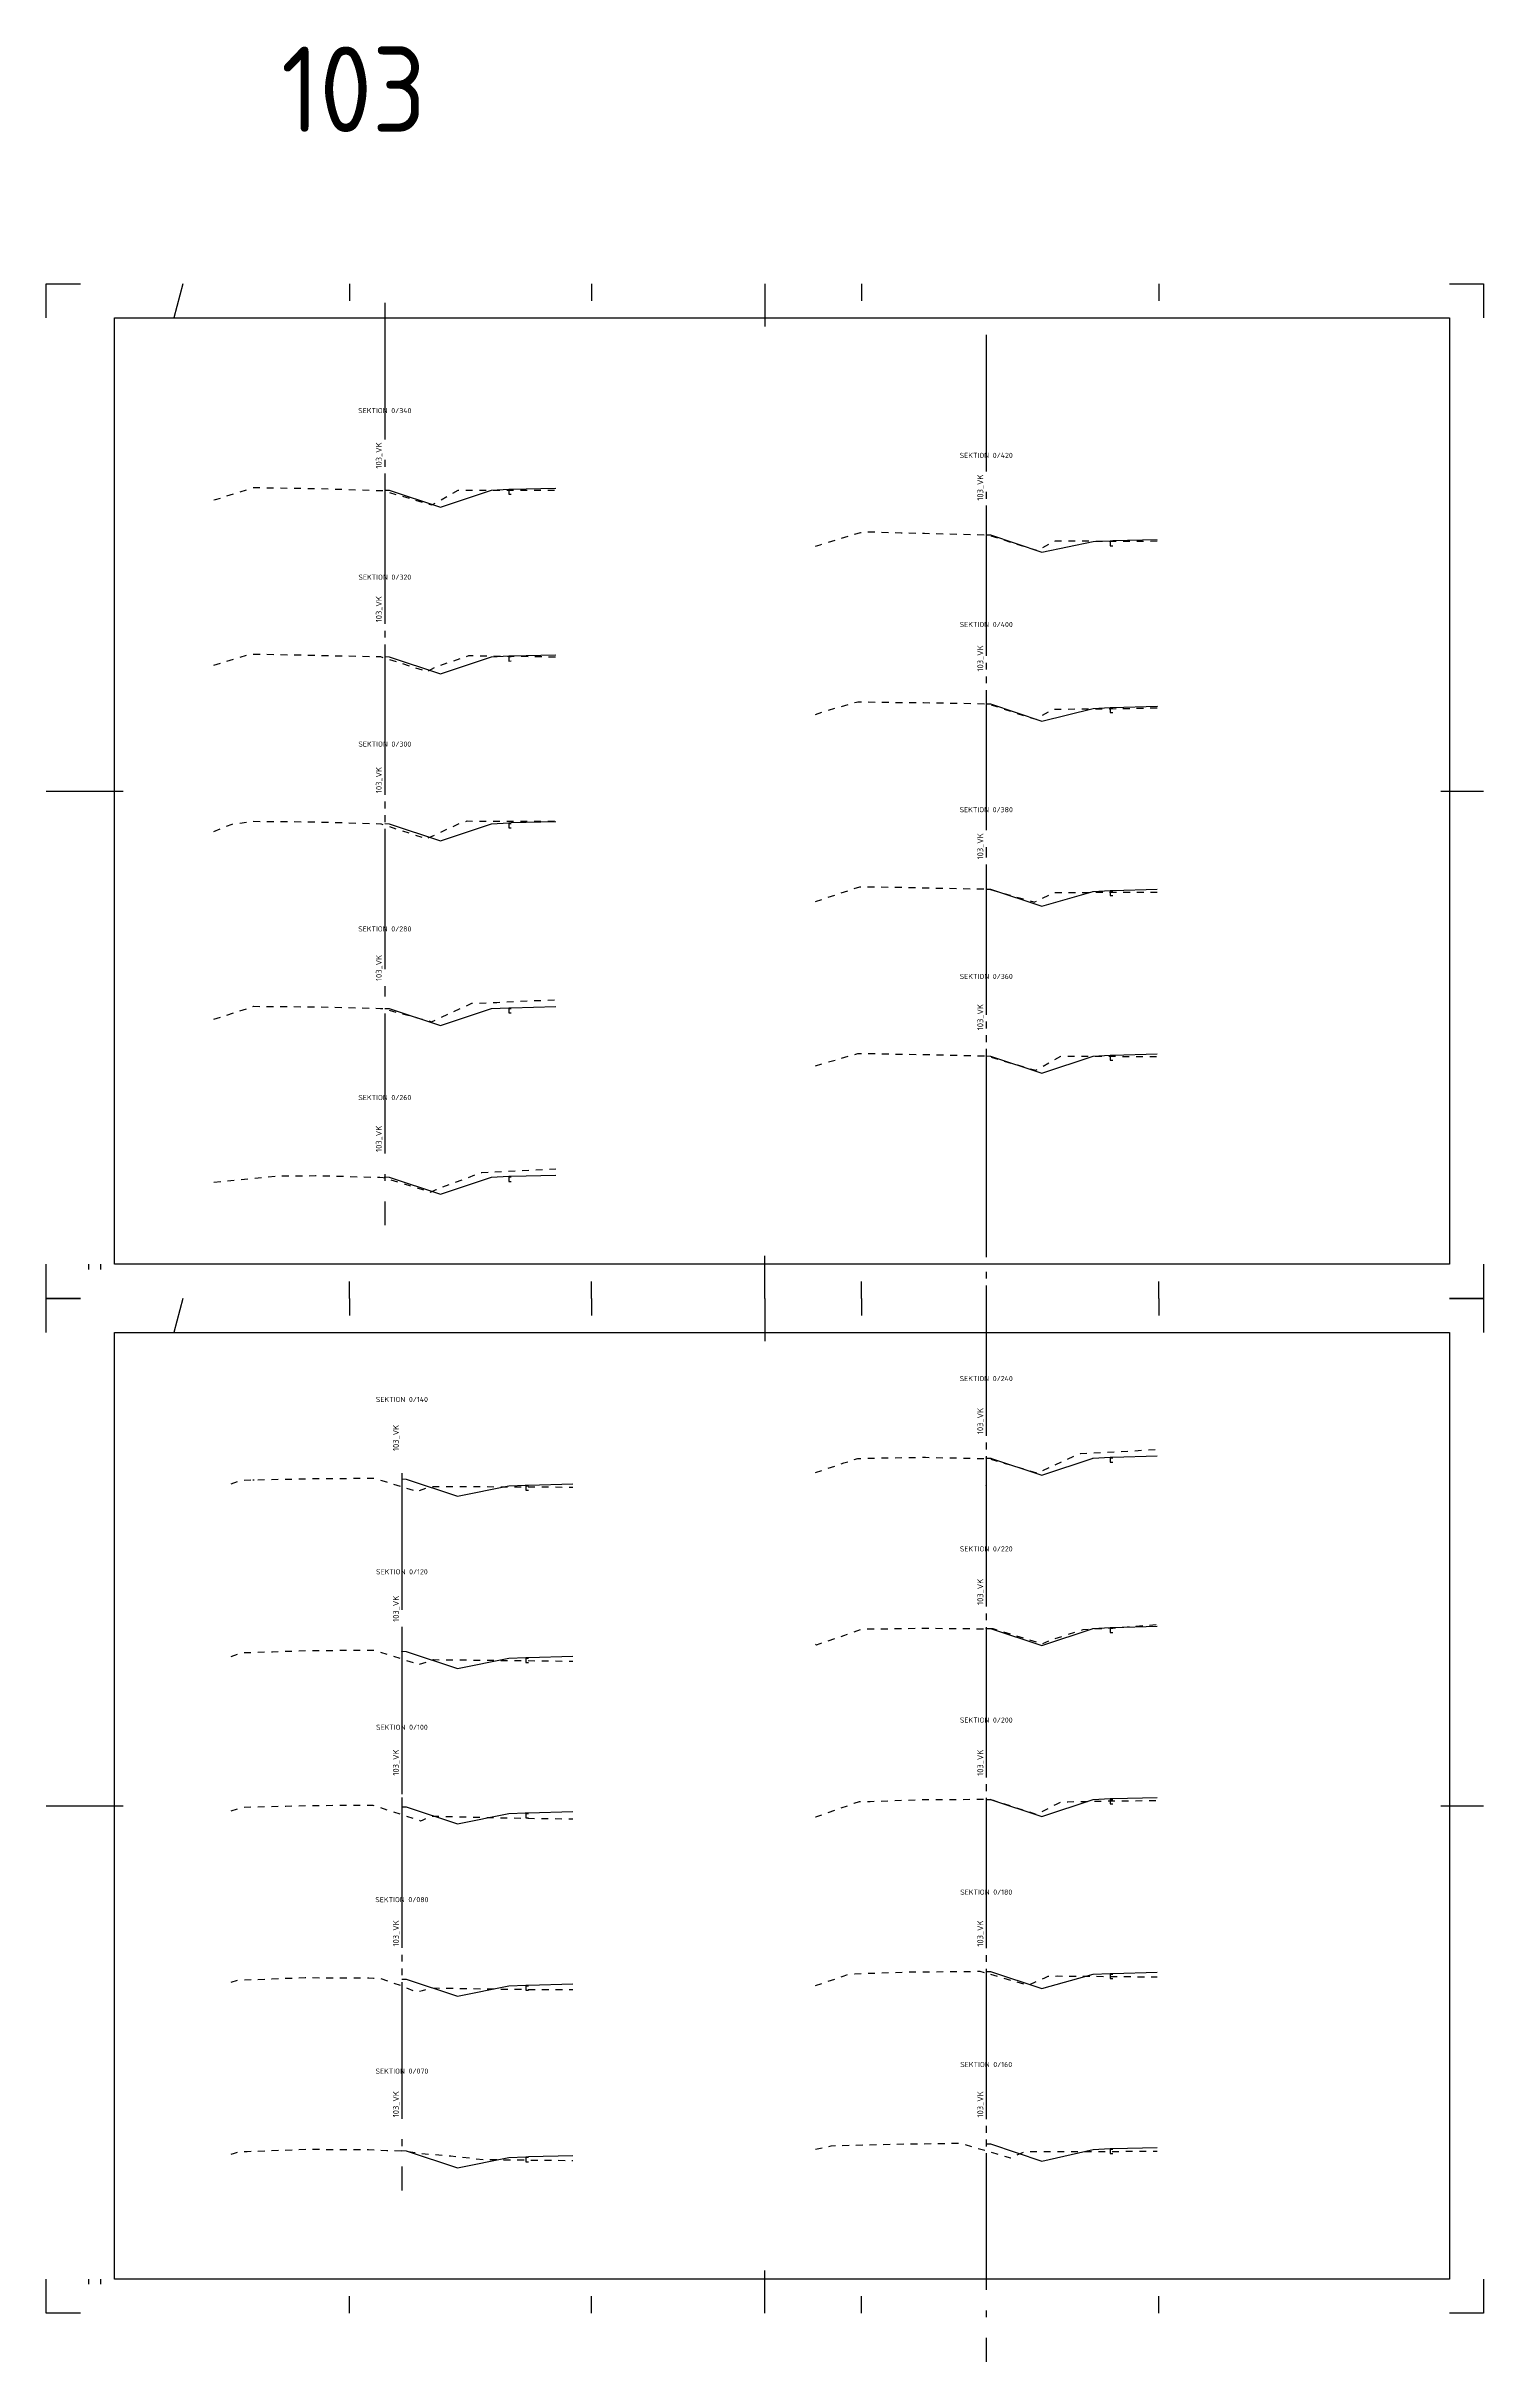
# Model space of a CAD drawing. Header units: metres. Extents: x 117388 to 118308, y 6148643 to 6149172.
# Drawn here: x 118126.8 to 118210.9, y 6148942.1 to 6149077.7 of the extents above; entities that cross this region are included whole.
import ezdxf
from ezdxf.enums import TextEntityAlignment as Align

# ---------------------------------------------------------------- set-up
doc = ezdxf.new("R2010")
doc.units = ezdxf.units.M
doc.header["$LTSCALE"] = 0.4
doc.linetypes.add('CENTRUMLINJE', pattern=[27, 20, -3, 1, -3])
doc.linetypes.add('DASHED_1', pattern=[2, 1, -1])
doc.layers.get('0').update_dxf_attribs({"linetype": 'CONTINUOUS'})
for name, color, linetype in [('M-312A @ 1', 3, 'CONTINUOUS'), ('M-37-CL', 1, 'CENTRUMLINJE'), ('M-37-CL_Txt', 1, 'CONTINUOUS'), ('M-37-Mark', 9, 'DASHED_1'), ('M-37-OB_B1', 4, 'CONTINUOUS'), ('M-37-OB_Bi1', 4, 'CONTINUOUS'), ('M-37-OB_Bi2', 4, 'CONTINUOUS'), ('M-37-SektNr', 3, 'CONTINUOUS'), ('M-37-Vag-Overyta', 3, 'CONTINUOUS'), ('M-37-Vag-Slitlager', 4, 'CONTINUOUS'), ('Road_LayerForCsGenerator', 7, 'CONTINUOUS'), ('T19202X', 7, 'CONTINUOUS')]:
    doc.layers.add(name, color=color, linetype=linetype)
doc.layers.add('Non-PlotDot', color=7, linetype='CONTINUOUS', plot=False)
doc.styles.add('ISO-Anno-50', font='iso.shx', dxfattribs={"height": 5})
doc.styles.add('P_ISO_30', font='ISO', dxfattribs={"height": 3})

# ---------------------------------------------------------------- blocks, each defined once
blk = doc.blocks.new('_A1')
at = {"color": 1}
for p, q in [((0, 574), (0, 594)), ((0, 594), (20, 594)), ((821, 594), (841, 594)), ((841, 594), (841, 574)), ((0, 0), (0, 20)), ((25, 17), (25, 20)), ((32, 17), (32, 20)), ((841, 20), (841, 0)), ((20, 0), (0, 0)), ((841, 0), (821, 0))]:
    blk.add_line(p, q, dxfattribs=at)
at = {"color": 6}
for p, q in [((80, 594), (74.6, 574)), ((177.5, 594), (177.5, 584)), ((319, 594), (319, 584)), ((420.5, 594), (420.5, 569)), ((477, 594), (477, 584)), ((651, 594), (651, 584)), ((0, 297), (45, 297)), ((816, 297), (841, 297)), ((420.5, 0), (420.5, 25)), ((177.5, 0), (177.5, 10)), ((319, 0), (319, 10)), ((477, 0), (477, 10)), ((651, 0), (651, 10))]:
    blk.add_line(p, q, dxfattribs=at)
at = {"color": 7}
for p, q in [((40, 574), (821, 574)), ((40, 20), (40, 574)), ((821, 574), (821, 20)), ((821, 20), (40, 20))]:
    blk.add_line(p, q, dxfattribs=at)

msp = doc.modelspace()

# ---------------------------------------------------------------- linework, layer by layer
at = {"layer": 'M-37-CL'}
for p, q in [((118146.56, 6149062.65), (118146.56, 6149039.65)), ((118181.75, 6149060.78), (118181.75, 6149037.78)), ((118146.56, 6149052.65), (118146.56, 6149029.65)), ((118181.75, 6149050.78), (118181.75, 6149027.78)), ((118146.56, 6149042.65), (118146.56, 6149019.65)), ((118181.75, 6149039.78), (118181.75, 6149016.78)), ((118146.56, 6149031.65), (118146.56, 6149008.65)), ((118181.75, 6149029.78), (118181.75, 6149006.78)), ((118181.75, 6149015.13), (118181.75, 6148992.13)), ((118181.75, 6149005.13), (118181.75, 6148982.13)), ((118181.75, 6148995.13), (118181.75, 6148972.13)), ((118147.56, 6148994.15), (118147.56, 6148971.15)), ((118147.56, 6148985.15), (118147.56, 6148962.15)), ((118181.75, 6148985.13), (118181.75, 6148962.13)), ((118147.56, 6148975.15), (118147.56, 6148952.15)), ((118181.75, 6148975.13), (118181.75, 6148952.13)), ((118181.75, 6148965.13), (118181.75, 6148942.13))]:
    msp.add_line(p, q, dxfattribs=at)
at = {"layer": 'M-37-Mark', "flags": 128}
for points in [[(118136.56, 6149051.11), (118136.65, 6149051.13), (118138.88, 6149051.84), (118139.33, 6149051.83), (118142.7, 6149051.78), (118143.3, 6149051.76), (118146.44, 6149051.66), (118146.56, 6149051.63), (118148.79, 6149050.97), (118149.32, 6149050.82), (118149.58, 6149050.96), (118150.86, 6149051.69), (118155.73, 6149051.68), (118156.56, 6149051.68)], [(118171.75, 6149048.41), (118172.04, 6149048.49), (118174.42, 6149049.21), (118174.79, 6149049.25), (118176.78, 6149049.19), (118178.14, 6149049.16), (118180.92, 6149049.09), (118181.75, 6149049.06), (118181.88, 6149049.06), (118184.11, 6149048.34), (118184.7, 6149048.17), (118184.85, 6149048.22), (118185.8, 6149048.72), (118191.02, 6149048.69), (118191.75, 6149048.71)], [(118136.56, 6149041.43), (118138.5, 6149042.03), (118138.7, 6149042.09), (118139, 6149042.09), (118142.45, 6149042.02), (118142.78, 6149042.01), (118146.3, 6149041.94), (118146.56, 6149041.86), (118146.63, 6149041.84), (118149.04, 6149041.06), (118149.51, 6149041.33), (118151.48, 6149042), (118156.56, 6149041.93)], [(118171.75, 6149038.56), (118172.3, 6149038.74), (118174.16, 6149039.28), (118174.24, 6149039.29), (118174.43, 6149039.3), (118175.36, 6149039.27), (118178.07, 6149039.25), (118179.3, 6149039.23), (118181.75, 6149039.18), (118181.87, 6149039.17), (118181.91, 6149039.16), (118184, 6149038.46), (118184.66, 6149038.28), (118185.58, 6149038.83), (118185.67, 6149038.87), (118188.62, 6149038.88), (118191.75, 6149038.94)], [(118136.56, 6149031.7), (118137.62, 6149032.14), (118138.6, 6149032.27), (118138.7, 6149032.3), (118142.56, 6149032.27), (118142.58, 6149032.26), (118142.59, 6149032.26), (118146.33, 6149032.16), (118146.35, 6149032.15), (118146.56, 6149032.08), (118149, 6149031.28), (118150.95, 6149032.18), (118151.37, 6149032.32), (118152.88, 6149032.3), (118156.56, 6149032.32)], [(118171.75, 6149027.6), (118174.35, 6149028.47), (118175.18, 6149028.47), (118178.09, 6149028.41), (118178.91, 6149028.39), (118181.75, 6149028.34), (118181.86, 6149028.34), (118184.51, 6149027.59), (118184.57, 6149027.57), (118184.59, 6149027.58), (118185.74, 6149028.14), (118187.17, 6149028.14), (118191.75, 6149028.15)], [(118136.56, 6149020.71), (118138.78, 6149021.43), (118138.9, 6149021.47), (118142.58, 6149021.44), (118142.72, 6149021.44), (118146.3, 6149021.35), (118146.43, 6149021.35), (118146.54, 6149021.31), (118146.56, 6149021.31), (118149.3, 6149020.57), (118150.53, 6149021.14), (118151.66, 6149021.65), (118151.97, 6149021.65), (118153.11, 6149021.7), (118156.56, 6149021.86)], [(118171.75, 6149017.99), (118174.23, 6149018.71), (118174.63, 6149018.71), (118178.02, 6149018.65), (118178.51, 6149018.64), (118181.75, 6149018.57), (118181.78, 6149018.56), (118184.33, 6149017.82), (118184.65, 6149017.74), (118184.76, 6149017.79), (118186.11, 6149018.56), (118191.75, 6149018.53)], [(118136.56, 6149011.17), (118138.72, 6149011.39), (118138.96, 6149011.41), (118140.29, 6149011.54), (118142.5, 6149011.56), (118142.54, 6149011.56), (118142.78, 6149011.56), (118146.27, 6149011.46), (118146.47, 6149011.45), (118146.56, 6149011.42), (118148.82, 6149010.73), (118149.24, 6149010.6), (118149.56, 6149010.75), (118152.23, 6149011.75), (118156.56, 6149011.96)], [(118171.75, 6148994.18), (118173.42, 6148994.74), (118174.24, 6148995.01), (118174.42, 6148995.01), (118175.85, 6148995.04), (118177.76, 6148995.07), (118177.98, 6148995.08), (118178.2, 6148995.07), (118181.49, 6148995), (118181.75, 6148994.99), (118181.92, 6148994.99), (118184.71, 6148994.16), (118184.73, 6148994.15), (118187.21, 6148995.28), (118187.21, 6148995.28), (118187.23, 6148995.28), (118187.26, 6148995.29), (118191.75, 6148995.53)], [(118137.56, 6148993.51), (118138.17, 6148993.73), (118138.87, 6148993.75), (118138.87, 6148993.75), (118141.96, 6148993.82), (118145.58, 6148993.85), (118145.9, 6148993.85), (118146.66, 6148993.63), (118147.56, 6148993.35), (118148.46, 6148993.07), (118149.06, 6148993.31), (118149.25, 6148993.38), (118149.26, 6148993.37), (118157.56, 6148993.33)], [(118171.75, 6148984.13), (118171.82, 6148984.1), (118172.03, 6148984.17), (118173.41, 6148984.64), (118174.42, 6148985.01), (118174.43, 6148985.01), (118174.66, 6148985.02), (118175.51, 6148985.03), (118177.93, 6148985.07), (118178.17, 6148985.07), (118178.32, 6148985.07), (118178.33, 6148985.07), (118181.75, 6148985.03), (118181.82, 6148985.03), (118182.13, 6148985.05), (118182.2, 6148985.03), (118185.04, 6148984.16), (118185.57, 6148984.4), (118187.43, 6148984.99), (118188.82, 6148985.06), (118189.99, 6148985.15), (118191.75, 6148985.28)], [(118137.56, 6148983.42), (118138.23, 6148983.64), (118139.98, 6148983.69), (118142.06, 6148983.76), (118145.78, 6148983.79), (118145.92, 6148983.79), (118146.02, 6148983.76), (118147.56, 6148983.27), (118148.56, 6148982.95), (118149.08, 6148983.12), (118149.4, 6148983.23), (118157.56, 6148983.14)], [(118137.56, 6148974.37), (118138.26, 6148974.59), (118140.77, 6148974.66), (118142.02, 6148974.69), (118144.82, 6148974.71), (118145.86, 6148974.71), (118147.47, 6148974.19), (118147.56, 6148974.16), (118148.65, 6148973.8), (118148.76, 6148973.84), (118149.27, 6148974.07), (118155.37, 6148973.93), (118157.56, 6148973.91)], [(118171.75, 6148974.03), (118171.77, 6148974.02), (118171.84, 6148974.04), (118172.35, 6148974.22), (118174.03, 6148974.82), (118174.33, 6148974.92), (118174.68, 6148974.93), (118174.72, 6148974.93), (118174.96, 6148974.93), (118178.11, 6148975.04), (118178.28, 6148975.04), (118178.3, 6148975.04), (118180.3, 6148975.05), (118181.75, 6148975.06), (118181.9, 6148975.06), (118181.97, 6148975.06), (118182.02, 6148975.04), (118182.13, 6148975.01), (118182.15, 6148975), (118184.69, 6148974.18), (118184.84, 6148974.25), (118185.01, 6148974.34), (118185.86, 6148974.77), (118186.12, 6148974.9), (118186.53, 6148974.91), (118187.26, 6148974.92), (118188.99, 6148974.96), (118191.75, 6148974.98)], [(118171.75, 6148964.15), (118173.44, 6148964.72), (118173.72, 6148964.83), (118174.07, 6148964.84), (118176.99, 6148964.94), (118177.51, 6148964.95), (118179.84, 6148964.97), (118180.25, 6148964.97), (118181.37, 6148964.99), (118181.75, 6148964.88), (118182.65, 6148964.63), (118183.21, 6148964.46), (118184.21, 6148964.17), (118185.18, 6148964.61), (118185.38, 6148964.7), (118185.74, 6148964.7), (118185.91, 6148964.71), (118191.75, 6148964.66)], [(118137.56, 6148964.34), (118137.98, 6148964.47), (118139.95, 6148964.54), (118141.32, 6148964.6), (118141.9, 6148964.62), (118142.94, 6148964.61), (118143.02, 6148964.61), (118145.63, 6148964.6), (118145.9, 6148964.59), (118146.26, 6148964.58), (118147.51, 6148964.15), (118147.56, 6148964.13), (118148.4, 6148963.77), (118148.76, 6148963.86), (118149.27, 6148964.01), (118154.43, 6148963.93), (118157.56, 6148963.91)], [(118137.56, 6148954.28), (118137.77, 6148954.34), (118138.02, 6148954.42), (118138.5, 6148954.44), (118141.98, 6148954.57), (118145.26, 6148954.55), (118145.6, 6148954.55), (118146.68, 6148954.5), (118147.56, 6148954.48), (118147.66, 6148954.47), (118148.92, 6148954.3), (118150.43, 6148954.18), (118152.31, 6148953.97), (118157.56, 6148953.91)], [(118171.75, 6148954.57), (118172.67, 6148954.76), (118172.68, 6148954.77), (118173.25, 6148954.79), (118176.44, 6148954.87), (118178.63, 6148954.9), (118180.24, 6148954.93), (118181.75, 6148954.48), (118182.32, 6148954.31), (118183.16, 6148954.06), (118183.96, 6148954.41), (118184.01, 6148954.44), (118184.03, 6148954.43), (118186.42, 6148954.44), (118191.75, 6148954.45)]]:
    msp.add_lwpolyline(points, dxfattribs=at)
at = {"layer": 'M-37-OB_B1', "flags": 128}
for points in [[(118146.56, 6149051.69), (118146.81, 6149051.69), (118149.81, 6149050.69), (118152.81, 6149051.69), (118153.81, 6149051.74), (118153.81, 6149051.44), (118153.96, 6149051.44)], [(118181.75, 6149049.07), (118182, 6149049.06), (118185, 6149048.06), (118188, 6149048.67), (118189, 6149048.72), (118189, 6149048.42), (118189.15, 6149048.43)], [(118146.56, 6149041.94), (118146.81, 6149041.93), (118149.81, 6149040.93), (118152.81, 6149041.93), (118153.81, 6149041.98), (118153.81, 6149041.68), (118153.96, 6149041.69)], [(118181.75, 6149039.17), (118182, 6149039.17), (118185, 6149038.17), (118188, 6149038.91), (118189, 6149038.96), (118189, 6149038.66), (118189.15, 6149038.66)], [(118146.56, 6149032.17), (118146.81, 6149032.16), (118149.81, 6149031.16), (118152.81, 6149032.16), (118153.81, 6149032.21), (118153.81, 6149031.91), (118153.96, 6149031.92)], [(118181.75, 6149028.33), (118182, 6149028.33), (118185, 6149027.33), (118188, 6149028.2), (118189, 6149028.25), (118189, 6149027.95), (118189.15, 6149027.95)], [(118146.56, 6149021.35), (118146.81, 6149021.34), (118149.81, 6149020.34), (118152.81, 6149021.34), (118153.81, 6149021.39), (118153.81, 6149021.09), (118153.96, 6149021.09)], [(118181.75, 6149018.57), (118182, 6149018.56), (118185, 6149017.56), (118188, 6149018.56), (118189, 6149018.61), (118189, 6149018.31), (118189.15, 6149018.31)], [(118146.56, 6149011.48), (118146.81, 6149011.47), (118149.81, 6149010.47), (118152.81, 6149011.47), (118153.81, 6149011.52), (118153.81, 6149011.22), (118153.96, 6149011.22)], [(118181.75, 6148995.03), (118182, 6148995.03), (118185, 6148994.03), (118188, 6148995.03), (118189, 6148995.08), (118189, 6148994.78), (118189.15, 6148994.78)], [(118147.56, 6148993.81), (118147.81, 6148993.8), (118150.81, 6148992.8), (118153.81, 6148993.4), (118154.81, 6148993.45), (118154.81, 6148993.15), (118154.96, 6148993.15)], [(118181.75, 6148985.06), (118182, 6148985.06), (118185, 6148984.06), (118188, 6148985.06), (118189, 6148985.11), (118189, 6148984.81), (118189.15, 6148984.81)], [(118147.56, 6148983.72), (118147.81, 6148983.71), (118150.81, 6148982.71), (118153.81, 6148983.31), (118154.81, 6148983.36), (118154.81, 6148983.06), (118154.96, 6148983.06)], [(118147.56, 6148974.62), (118147.81, 6148974.62), (118150.81, 6148973.62), (118153.81, 6148974.22), (118154.81, 6148974.27), (118154.81, 6148973.97), (118154.96, 6148973.97)], [(118181.75, 6148975.04), (118182, 6148975.04), (118185, 6148974.04), (118188, 6148975.04), (118189, 6148975.09), (118189, 6148974.79), (118189.15, 6148974.79)], [(118181.75, 6148964.97), (118182, 6148964.97), (118185, 6148963.97), (118188, 6148964.81), (118189, 6148964.86), (118189, 6148964.56), (118189.15, 6148964.56)], [(118147.56, 6148964.53), (118147.81, 6148964.53), (118150.81, 6148963.53), (118153.81, 6148964.13), (118154.81, 6148964.18), (118154.81, 6148963.88), (118154.96, 6148963.88)], [(118147.56, 6148954.49), (118147.81, 6148954.48), (118150.81, 6148953.48), (118153.81, 6148954.08), (118154.81, 6148954.13), (118154.81, 6148953.83), (118154.96, 6148953.84)], [(118181.75, 6148954.88), (118182, 6148954.88), (118185, 6148953.88), (118188, 6148954.56), (118189, 6148954.61), (118189, 6148954.31), (118189.15, 6148954.31)]]:
    msp.add_lwpolyline(points, dxfattribs=at)
at = {"layer": 'M-37-OB_Bi1', "flags": 128}
for points in [[(118146.56, 6149051.69), (118146.81, 6149051.69), (118149.81, 6149050.69), (118152.81, 6149051.69), (118153.81, 6149051.74), (118153.81, 6149051.7), (118153.96, 6149051.7)], [(118181.75, 6149049.07), (118182, 6149049.06), (118185, 6149048.06), (118188, 6149048.67), (118189, 6149048.72), (118189, 6149048.68), (118189.15, 6149048.69)], [(118146.56, 6149041.94), (118146.81, 6149041.93), (118149.81, 6149040.93), (118152.81, 6149041.93), (118153.81, 6149041.98), (118153.81, 6149041.94), (118153.96, 6149041.95)], [(118181.75, 6149039.17), (118182, 6149039.17), (118185, 6149038.17), (118188, 6149038.91), (118189, 6149038.96), (118189, 6149038.92), (118189.15, 6149038.92)], [(118146.56, 6149032.17), (118146.81, 6149032.16), (118149.81, 6149031.16), (118152.81, 6149032.16), (118153.81, 6149032.21), (118153.81, 6149032.17), (118153.96, 6149032.18)], [(118181.75, 6149028.33), (118182, 6149028.33), (118185, 6149027.33), (118188, 6149028.2), (118189, 6149028.25), (118189, 6149028.21), (118189.15, 6149028.21)], [(118146.56, 6149021.35), (118146.81, 6149021.34), (118149.81, 6149020.34), (118152.81, 6149021.34), (118153.81, 6149021.39), (118153.81, 6149021.35), (118153.96, 6149021.35)], [(118181.75, 6149018.57), (118182, 6149018.56), (118185, 6149017.56), (118188, 6149018.56), (118189, 6149018.61), (118189, 6149018.57), (118189.15, 6149018.57)], [(118146.56, 6149011.48), (118146.81, 6149011.47), (118149.81, 6149010.47), (118152.81, 6149011.47), (118153.81, 6149011.52), (118153.81, 6149011.48), (118153.96, 6149011.48)], [(118181.75, 6148995.03), (118182, 6148995.03), (118185, 6148994.03), (118188, 6148995.03), (118189, 6148995.08), (118189, 6148995.04), (118189.15, 6148995.04)], [(118147.56, 6148993.81), (118147.81, 6148993.8), (118150.81, 6148992.8), (118153.81, 6148993.4), (118154.81, 6148993.45), (118154.81, 6148993.41), (118154.96, 6148993.41)], [(118181.75, 6148985.06), (118182, 6148985.06), (118185, 6148984.06), (118188, 6148985.06), (118189, 6148985.11), (118189, 6148985.07), (118189.15, 6148985.07)], [(118147.56, 6148983.72), (118147.81, 6148983.71), (118150.81, 6148982.71), (118153.81, 6148983.31), (118154.81, 6148983.36), (118154.81, 6148983.32), (118154.96, 6148983.32)], [(118147.56, 6148974.62), (118147.81, 6148974.62), (118150.81, 6148973.62), (118153.81, 6148974.22), (118154.81, 6148974.27), (118154.81, 6148974.23), (118154.96, 6148974.23)], [(118181.75, 6148975.04), (118182, 6148975.04), (118185, 6148974.04), (118188, 6148975.04), (118189, 6148975.09), (118189, 6148975.05), (118189.15, 6148975.05)], [(118181.75, 6148964.97), (118182, 6148964.97), (118185, 6148963.97), (118188, 6148964.81), (118189, 6148964.86), (118189, 6148964.82), (118189.15, 6148964.82)], [(118147.56, 6148964.53), (118147.81, 6148964.53), (118150.81, 6148963.53), (118153.81, 6148964.13), (118154.81, 6148964.18), (118154.81, 6148964.14), (118154.96, 6148964.14)], [(118147.56, 6148954.49), (118147.81, 6148954.48), (118150.81, 6148953.48), (118153.81, 6148954.08), (118154.81, 6148954.13), (118154.81, 6148954.09), (118154.96, 6148954.1)], [(118181.75, 6148954.88), (118182, 6148954.88), (118185, 6148953.88), (118188, 6148954.56), (118189, 6148954.61), (118189, 6148954.57), (118189.15, 6148954.57)]]:
    msp.add_lwpolyline(points, dxfattribs=at)
at = {"layer": 'M-37-OB_Bi2', "flags": 128}
for points in [[(118146.56, 6149051.69), (118146.81, 6149051.69), (118149.81, 6149050.69), (118152.81, 6149051.69), (118153.81, 6149051.74), (118153.81, 6149051.7), (118153.96, 6149051.7)], [(118181.75, 6149049.07), (118182, 6149049.06), (118185, 6149048.06), (118188, 6149048.67), (118189, 6149048.72), (118189, 6149048.68), (118189.15, 6149048.69)], [(118146.56, 6149041.94), (118146.81, 6149041.93), (118149.81, 6149040.93), (118152.81, 6149041.93), (118153.81, 6149041.98), (118153.81, 6149041.94), (118153.96, 6149041.95)], [(118181.75, 6149039.17), (118182, 6149039.17), (118185, 6149038.17), (118188, 6149038.91), (118189, 6149038.96), (118189, 6149038.92), (118189.15, 6149038.92)], [(118146.56, 6149032.17), (118146.81, 6149032.16), (118149.81, 6149031.16), (118152.81, 6149032.16), (118153.81, 6149032.21), (118153.81, 6149032.17), (118153.96, 6149032.18)], [(118181.75, 6149028.33), (118182, 6149028.33), (118185, 6149027.33), (118188, 6149028.2), (118189, 6149028.25), (118189, 6149028.21), (118189.15, 6149028.21)], [(118146.56, 6149021.35), (118146.81, 6149021.34), (118149.81, 6149020.34), (118152.81, 6149021.34), (118153.81, 6149021.39), (118153.81, 6149021.35), (118153.96, 6149021.35)], [(118181.75, 6149018.57), (118182, 6149018.56), (118185, 6149017.56), (118188, 6149018.56), (118189, 6149018.61), (118189, 6149018.57), (118189.15, 6149018.57)], [(118146.56, 6149011.48), (118146.81, 6149011.47), (118149.81, 6149010.47), (118152.81, 6149011.47), (118153.81, 6149011.52), (118153.81, 6149011.48), (118153.96, 6149011.48)], [(118181.75, 6148995.03), (118182, 6148995.03), (118185, 6148994.03), (118188, 6148995.03), (118189, 6148995.08), (118189, 6148995.04), (118189.15, 6148995.04)], [(118147.56, 6148993.81), (118147.81, 6148993.8), (118150.81, 6148992.8), (118153.81, 6148993.4), (118154.81, 6148993.45), (118154.81, 6148993.41), (118154.96, 6148993.41)], [(118181.75, 6148985.06), (118182, 6148985.06), (118185, 6148984.06), (118188, 6148985.06), (118189, 6148985.11), (118189, 6148985.07), (118189.15, 6148985.07)], [(118147.56, 6148983.72), (118147.81, 6148983.71), (118150.81, 6148982.71), (118153.81, 6148983.31), (118154.81, 6148983.36), (118154.81, 6148983.32), (118154.96, 6148983.32)], [(118147.56, 6148974.62), (118147.81, 6148974.62), (118150.81, 6148973.62), (118153.81, 6148974.22), (118154.81, 6148974.27), (118154.81, 6148974.23), (118154.96, 6148974.23)], [(118181.75, 6148975.04), (118182, 6148975.04), (118185, 6148974.04), (118188, 6148975.04), (118189, 6148975.09), (118189, 6148975.05), (118189.15, 6148975.05)], [(118181.75, 6148964.97), (118182, 6148964.97), (118185, 6148963.97), (118188, 6148964.81), (118189, 6148964.86), (118189, 6148964.82), (118189.15, 6148964.82)], [(118147.56, 6148964.53), (118147.81, 6148964.53), (118150.81, 6148963.53), (118153.81, 6148964.13), (118154.81, 6148964.18), (118154.81, 6148964.14), (118154.96, 6148964.14)], [(118147.56, 6148954.49), (118147.81, 6148954.48), (118150.81, 6148953.48), (118153.81, 6148954.08), (118154.81, 6148954.13), (118154.81, 6148954.09), (118154.96, 6148954.1)], [(118181.75, 6148954.88), (118182, 6148954.88), (118185, 6148953.88), (118188, 6148954.56), (118189, 6148954.61), (118189, 6148954.57), (118189.15, 6148954.57)]]:
    msp.add_lwpolyline(points, dxfattribs=at)
at = {"layer": 'M-37-Vag-Overyta', "flags": 128}
for points in [[(118146.56, 6149051.69), (118146.56, 6149051.69), (118146.56, 6149051.69), (118146.81, 6149051.69), (118149.81, 6149050.69), (118152.81, 6149051.69), (118153.81, 6149051.74), (118153.96, 6149051.74), (118156.56, 6149051.8)], [(118181.75, 6149049.07), (118181.75, 6149049.07), (118181.75, 6149049.07), (118182, 6149049.06), (118185, 6149048.06), (118188, 6149048.67), (118189, 6149048.72), (118189.15, 6149048.73), (118191.75, 6149048.79)], [(118146.56, 6149041.94), (118146.56, 6149041.94), (118146.56, 6149041.94), (118146.81, 6149041.93), (118149.81, 6149040.93), (118152.81, 6149041.93), (118153.81, 6149041.98), (118153.96, 6149041.99), (118156.56, 6149042.05)], [(118181.75, 6149039.17), (118181.75, 6149039.17), (118181.75, 6149039.17), (118182, 6149039.17), (118185, 6149038.17), (118188, 6149038.91), (118189, 6149038.96), (118189.15, 6149038.96), (118191.75, 6149039.03)], [(118146.56, 6149032.17), (118146.56, 6149032.17), (118146.56, 6149032.17), (118146.81, 6149032.16), (118149.81, 6149031.16), (118152.81, 6149032.16), (118153.81, 6149032.21), (118153.96, 6149032.22), (118156.56, 6149032.28)], [(118181.75, 6149028.33), (118181.75, 6149028.33), (118181.75, 6149028.33), (118182, 6149028.33), (118185, 6149027.33), (118188, 6149028.2), (118189, 6149028.25), (118189.15, 6149028.25), (118191.75, 6149028.32)], [(118146.56, 6149021.35), (118146.56, 6149021.35), (118146.56, 6149021.35), (118146.81, 6149021.34), (118149.81, 6149020.34), (118152.81, 6149021.34), (118153.81, 6149021.39), (118153.96, 6149021.39), (118156.56, 6149021.46)], [(118181.75, 6149018.57), (118181.75, 6149018.56), (118181.75, 6149018.57), (118182, 6149018.56), (118185, 6149017.56), (118188, 6149018.56), (118189, 6149018.61), (118189.15, 6149018.61), (118191.75, 6149018.68)], [(118146.56, 6149011.48), (118146.56, 6149011.48), (118146.56, 6149011.48), (118146.81, 6149011.47), (118149.81, 6149010.47), (118152.81, 6149011.47), (118153.81, 6149011.52), (118153.96, 6149011.52), (118156.56, 6149011.59)], [(118181.75, 6148995.03), (118181.75, 6148995.03), (118181.75, 6148995.03), (118182, 6148995.03), (118185, 6148994.03), (118188, 6148995.03), (118189, 6148995.08), (118189.15, 6148995.08), (118191.75, 6148995.15)], [(118147.56, 6148993.81), (118147.56, 6148993.81), (118147.56, 6148993.81), (118147.81, 6148993.8), (118150.81, 6148992.8), (118153.81, 6148993.4), (118154.81, 6148993.45), (118154.96, 6148993.45), (118157.56, 6148993.52)], [(118181.75, 6148985.06), (118181.75, 6148985.06), (118181.75, 6148985.06), (118182, 6148985.06), (118185, 6148984.06), (118188, 6148985.06), (118189, 6148985.11), (118189.15, 6148985.11), (118191.75, 6148985.18)], [(118147.56, 6148983.72), (118147.56, 6148983.71), (118147.56, 6148983.72), (118147.81, 6148983.71), (118150.81, 6148982.71), (118153.81, 6148983.31), (118154.81, 6148983.36), (118154.96, 6148983.36), (118157.56, 6148983.43)], [(118147.56, 6148974.62), (118147.56, 6148974.62), (118147.56, 6148974.62), (118147.81, 6148974.62), (118150.81, 6148973.62), (118153.81, 6148974.22), (118154.81, 6148974.27), (118154.96, 6148974.27), (118157.56, 6148974.34)], [(118181.75, 6148975.04), (118181.75, 6148975.04), (118181.75, 6148975.04), (118182, 6148975.04), (118185, 6148974.04), (118188, 6148975.04), (118189, 6148975.09), (118189.15, 6148975.09), (118191.75, 6148975.16)], [(118181.75, 6148964.97), (118181.75, 6148964.97), (118181.75, 6148964.97), (118182, 6148964.97), (118185, 6148963.97), (118188, 6148964.81), (118189, 6148964.86), (118189.15, 6148964.86), (118191.75, 6148964.93)], [(118147.56, 6148964.53), (118147.56, 6148964.53), (118147.56, 6148964.53), (118147.81, 6148964.53), (118150.81, 6148963.53), (118153.81, 6148964.13), (118154.81, 6148964.18), (118154.96, 6148964.18), (118157.56, 6148964.25)], [(118147.56, 6148954.49), (118147.56, 6148954.49), (118147.56, 6148954.49), (118147.81, 6148954.48), (118150.81, 6148953.48), (118153.81, 6148954.08), (118154.81, 6148954.13), (118154.96, 6148954.14), (118157.56, 6148954.2)], [(118181.75, 6148954.88), (118181.75, 6148954.88), (118181.75, 6148954.88), (118182, 6148954.88), (118185, 6148953.88), (118188, 6148954.56), (118189, 6148954.61), (118189.15, 6148954.61), (118191.75, 6148954.67)]]:
    msp.add_lwpolyline(points, dxfattribs=at)
at = {"layer": 'M-37-Vag-Slitlager', "flags": 128}
for points in [[(118146.56, 6149051.69), (118146.81, 6149051.69), (118149.81, 6149050.69), (118152.81, 6149051.69), (118153.81, 6149051.74), (118153.81, 6149051.7), (118153.96, 6149051.7)], [(118181.75, 6149049.07), (118182, 6149049.06), (118185, 6149048.06), (118188, 6149048.67), (118189, 6149048.72), (118189, 6149048.68), (118189.15, 6149048.69)], [(118146.56, 6149041.94), (118146.81, 6149041.93), (118149.81, 6149040.93), (118152.81, 6149041.93), (118153.81, 6149041.98), (118153.81, 6149041.94), (118153.96, 6149041.95)], [(118181.75, 6149039.17), (118182, 6149039.17), (118185, 6149038.17), (118188, 6149038.91), (118189, 6149038.96), (118189, 6149038.92), (118189.15, 6149038.92)], [(118146.56, 6149032.17), (118146.81, 6149032.16), (118149.81, 6149031.16), (118152.81, 6149032.16), (118153.81, 6149032.21), (118153.81, 6149032.17), (118153.96, 6149032.18)], [(118181.75, 6149028.33), (118182, 6149028.33), (118185, 6149027.33), (118188, 6149028.2), (118189, 6149028.25), (118189, 6149028.21), (118189.15, 6149028.21)], [(118146.56, 6149021.35), (118146.81, 6149021.34), (118149.81, 6149020.34), (118152.81, 6149021.34), (118153.81, 6149021.39), (118153.81, 6149021.35), (118153.96, 6149021.35)], [(118181.75, 6149018.57), (118182, 6149018.56), (118185, 6149017.56), (118188, 6149018.56), (118189, 6149018.61), (118189, 6149018.57), (118189.15, 6149018.57)], [(118146.56, 6149011.48), (118146.81, 6149011.47), (118149.81, 6149010.47), (118152.81, 6149011.47), (118153.81, 6149011.52), (118153.81, 6149011.48), (118153.96, 6149011.48)], [(118181.75, 6148995.03), (118182, 6148995.03), (118185, 6148994.03), (118188, 6148995.03), (118189, 6148995.08), (118189, 6148995.04), (118189.15, 6148995.04)], [(118147.56, 6148993.81), (118147.81, 6148993.8), (118150.81, 6148992.8), (118153.81, 6148993.4), (118154.81, 6148993.45), (118154.81, 6148993.41), (118154.96, 6148993.41)], [(118181.75, 6148985.06), (118182, 6148985.06), (118185, 6148984.06), (118188, 6148985.06), (118189, 6148985.11), (118189, 6148985.07), (118189.15, 6148985.07)], [(118147.56, 6148983.72), (118147.81, 6148983.71), (118150.81, 6148982.71), (118153.81, 6148983.31), (118154.81, 6148983.36), (118154.81, 6148983.32), (118154.96, 6148983.32)], [(118147.56, 6148974.62), (118147.81, 6148974.62), (118150.81, 6148973.62), (118153.81, 6148974.22), (118154.81, 6148974.27), (118154.81, 6148974.23), (118154.96, 6148974.23)], [(118181.75, 6148975.04), (118182, 6148975.04), (118185, 6148974.04), (118188, 6148975.04), (118189, 6148975.09), (118189, 6148975.05), (118189.15, 6148975.05)], [(118181.75, 6148964.97), (118182, 6148964.97), (118185, 6148963.97), (118188, 6148964.81), (118189, 6148964.86), (118189, 6148964.82), (118189.15, 6148964.82)], [(118147.56, 6148964.53), (118147.81, 6148964.53), (118150.81, 6148963.53), (118153.81, 6148964.13), (118154.81, 6148964.18), (118154.81, 6148964.14), (118154.96, 6148964.14)], [(118147.56, 6148954.49), (118147.81, 6148954.48), (118150.81, 6148953.48), (118153.81, 6148954.08), (118154.81, 6148954.13), (118154.81, 6148954.09), (118154.96, 6148954.1)], [(118181.75, 6148954.88), (118182, 6148954.88), (118185, 6148953.88), (118188, 6148954.56), (118189, 6148954.61), (118189, 6148954.57), (118189.15, 6148954.57)]]:
    msp.add_lwpolyline(points, dxfattribs=at)
at = {"layer": 'Non-PlotDot'}
for centre in [(118146.56, 6149051.69), (118146.56, 6149051.69), (118146.56, 6149051.69), (118146.81, 6149051.69), (118152.81, 6149051.69), (118153.81, 6149051.74), (118153.96, 6149051.74), (118156.56, 6149051.8), (118149.81, 6149050.69), (118181.75, 6149049.07), (118181.75, 6149049.07), (118181.75, 6149049.07), (118182, 6149049.06), (118185, 6149048.06), (118188, 6149048.67), (118189, 6149048.72), (118189.15, 6149048.73), (118191.75, 6149048.79), (118146.56, 6149041.94), (118146.56, 6149041.94), (118146.56, 6149041.94), (118146.81, 6149041.93), (118149.81, 6149040.93), (118152.81, 6149041.93), (118153.81, 6149041.98), (118153.96, 6149041.99), (118156.56, 6149042.05), (118181.75, 6149039.17), (118181.75, 6149039.17), (118181.75, 6149039.17), (118182, 6149039.17), (118185, 6149038.17), (118188, 6149038.91), (118189, 6149038.96), (118189.15, 6149038.96), (118191.75, 6149039.03), (118146.56, 6149032.17), (118146.56, 6149032.17), (118146.56, 6149032.17), (118146.81, 6149032.16), (118152.81, 6149032.16), (118153.81, 6149032.21), (118153.96, 6149032.22), (118156.56, 6149032.28), (118149.81, 6149031.16), (118181.75, 6149028.33), (118181.75, 6149028.33), (118181.75, 6149028.33), (118182, 6149028.33), (118185, 6149027.33), (118188, 6149028.2), (118189, 6149028.25), (118189.15, 6149028.25), (118191.75, 6149028.32), (118146.56, 6149021.35), (118146.56, 6149021.35), (118146.56, 6149021.35), (118146.81, 6149021.34), (118152.81, 6149021.34), (118153.81, 6149021.39), (118153.96, 6149021.39), (118156.56, 6149021.46), (118149.81, 6149020.34), (118181.75, 6149018.57), (118181.75, 6149018.56), (118181.75, 6149018.57), (118182, 6149018.56), (118188, 6149018.56), (118189, 6149018.61), (118189.15, 6149018.61), (118191.75, 6149018.68), (118185, 6149017.56), (118146.56, 6149011.48), (118146.56, 6149011.48), (118146.56, 6149011.48), (118146.81, 6149011.47), (118152.81, 6149011.47), (118153.81, 6149011.52), (118153.96, 6149011.52), (118156.56, 6149011.59), (118149.81, 6149010.47), (118181.75, 6148995.03), (118181.75, 6148995.03), (118181.75, 6148995.03), (118182, 6148995.03), (118188, 6148995.03), (118189, 6148995.08), (118189.15, 6148995.08), (118191.75, 6148995.15), (118147.56, 6148993.81), (118147.56, 6148993.81), (118147.56, 6148993.81), (118147.81, 6148993.8), (118153.81, 6148993.4), (118154.81, 6148993.45), (118154.96, 6148993.45), (118157.56, 6148993.52), (118185, 6148994.03), (118150.81, 6148992.8), (118181.75, 6148985.06), (118181.75, 6148985.06), (118181.75, 6148985.06), (118182, 6148985.06), (118185, 6148984.06), (118188, 6148985.06), (118189, 6148985.11), (118189.15, 6148985.11), (118191.75, 6148985.18), (118147.56, 6148983.72), (118147.56, 6148983.71), (118147.56, 6148983.72), (118147.81, 6148983.71), (118150.81, 6148982.71), (118153.81, 6148983.31), (118154.81, 6148983.36), (118154.96, 6148983.36), (118157.56, 6148983.43), (118147.56, 6148974.62), (118147.56, 6148974.62), (118147.56, 6148974.62), (118147.81, 6148974.62), (118181.75, 6148975.04), (118181.75, 6148975.04), (118181.75, 6148975.04), (118182, 6148975.04), (118188, 6148975.04), (118189, 6148975.09), (118189.15, 6148975.09), (118191.75, 6148975.16), (118150.81, 6148973.62), (118153.81, 6148974.22), (118154.81, 6148974.27), (118154.96, 6148974.27), (118157.56, 6148974.34), (118185, 6148974.04), (118181.75, 6148964.97), (118181.75, 6148964.97), (118181.75, 6148964.97), (118182, 6148964.97), (118191.75, 6148964.93), (118147.56, 6148964.53), (118147.56, 6148964.53), (118147.56, 6148964.53), (118147.81, 6148964.53), (118153.81, 6148964.13), (118154.81, 6148964.18), (118154.96, 6148964.18), (118157.56, 6148964.25), (118185, 6148963.97), (118188, 6148964.81), (118189, 6148964.86), (118189.15, 6148964.86), (118150.81, 6148963.53), (118147.56, 6148954.49), (118147.56, 6148954.49), (118147.56, 6148954.49), (118147.81, 6148954.48), (118153.81, 6148954.08), (118154.81, 6148954.13), (118154.96, 6148954.14), (118157.56, 6148954.2), (118181.75, 6148954.88), (118181.75, 6148954.88), (118181.75, 6148954.88), (118182, 6148954.88), (118188, 6148954.56), (118189, 6148954.61), (118189.15, 6148954.61), (118191.75, 6148954.67), (118150.81, 6148953.48), (118185, 6148953.88)]:
    msp.add_circle(centre, 0.001, dxfattribs=at)
at = {"layer": 'Road_LayerForCsGenerator'}
for centre in [(118146.56, 6149049.95), (118181.75, 6149047.07), (118146.56, 6149039.95), (118181.75, 6149037.07), (118146.56, 6149029.95), (118181.75, 6149027.07), (118146.56, 6149019.95), (118181.75, 6149017.07), (118146.56, 6149009.95), (118181.75, 6148993.43), (118147.56, 6148992.44), (118181.75, 6148983.43), (118147.56, 6148982.44), (118181.75, 6148973.43), (118147.56, 6148972.44), (118147.56, 6148962.44), (118181.75, 6148963.43), (118181.75, 6148953.43), (118147.56, 6148952.44)]:
    msp.add_circle(centre, 0.001, dxfattribs=at)
at = {"layer": 'T19202X', "color": 7}
for centre in [(118146.56, 6149049.95), (118181.75, 6149047.07), (118146.56, 6149039.95), (118181.75, 6149037.07), (118146.56, 6149029.95), (118181.75, 6149027.07), (118146.56, 6149019.95), (118181.75, 6149017.07), (118146.56, 6149009.95), (118181.75, 6148993.43), (118147.56, 6148992.44), (118181.75, 6148983.43), (118147.56, 6148982.44), (118181.75, 6148973.43), (118147.56, 6148972.44), (118147.56, 6148962.44), (118181.75, 6148963.43), (118181.75, 6148953.43), (118147.56, 6148952.44)]:
    msp.add_circle(centre, 0.001, dxfattribs=at)

# ---------------------------------------------------------------- block references
at = {"xscale": 0.1000000000058208, "yscale": 0.09999999962747097, "zscale": 0.1}
for p in [(118126.75, 6149004.37), (118126.75, 6148944.97)]:
    msp.add_blockref('_A1', p, dxfattribs=at)

# ---------------------------------------------------------------- texts
at = {"layer": 'M-312A @ 1', "insert": (118140.49, 6149077.65), "char_height": 5, "width": 35.5215, "attachment_point": 1, "style": 'ISO-Anno-50'}
msp.add_mtext('103', dxfattribs=at)
at = {"layer": 'M-37-CL_Txt', "style": 'P_ISO_30'}
for p in [(118146.21, 6149052.95), (118181.4, 6149051.07), (118146.21, 6149043.95), (118181.4, 6149041.07), (118146.21, 6149033.95), (118181.4, 6149030.07), (118146.21, 6149022.95), (118181.4, 6149020.07), (118146.21, 6149012.95), (118181.4, 6148996.43), (118147.21, 6148995.44), (118147.21, 6148985.44), (118181.4, 6148986.43), (118147.21, 6148976.44), (118181.4, 6148976.43), (118147.21, 6148966.44), (118181.4, 6148966.43), (118147.21, 6148956.44), (118181.4, 6148956.43)]:
    msp.add_text('103_VK', height=0.35, rotation=90.0117, dxfattribs=at).set_placement(p, align=Align.MIDDLE_LEFT)
at = {"layer": 'M-37-SektNr', "style": 'P_ISO_30'}
for s, p in [('SEKTION 0/340', (118146.56, 6149056.19)), ('SEKTION 0/420', (118181.75, 6149053.57)), ('SEKTION 0/320', (118146.56, 6149046.44)), ('SEKTION 0/400', (118181.75, 6149043.67)), ('SEKTION 0/300', (118146.56, 6149036.67)), ('SEKTION 0/380', (118181.75, 6149032.83)), ('SEKTION 0/280', (118146.56, 6149025.85)), ('SEKTION 0/360', (118181.75, 6149023.07)), ('SEKTION 0/260', (118146.56, 6149015.98)), ('SEKTION 0/240', (118181.75, 6148999.53)), ('SEKTION 0/140', (118147.56, 6148998.31)), ('SEKTION 0/220', (118181.75, 6148989.56)), ('SEKTION 0/120', (118147.56, 6148988.22)), ('SEKTION 0/200', (118181.75, 6148979.54)), ('SEKTION 0/100', (118147.56, 6148979.12)), ('SEKTION 0/080', (118147.56, 6148969.03)), ('SEKTION 0/180', (118181.75, 6148969.47)), ('SEKTION 0/160', (118181.75, 6148959.38)), ('SEKTION 0/070', (118147.56, 6148958.99))]:
    msp.add_text(s, height=0.3, dxfattribs=at).set_placement(p, align=Align.CENTER)

doc.saveas('drawing.dxf')
